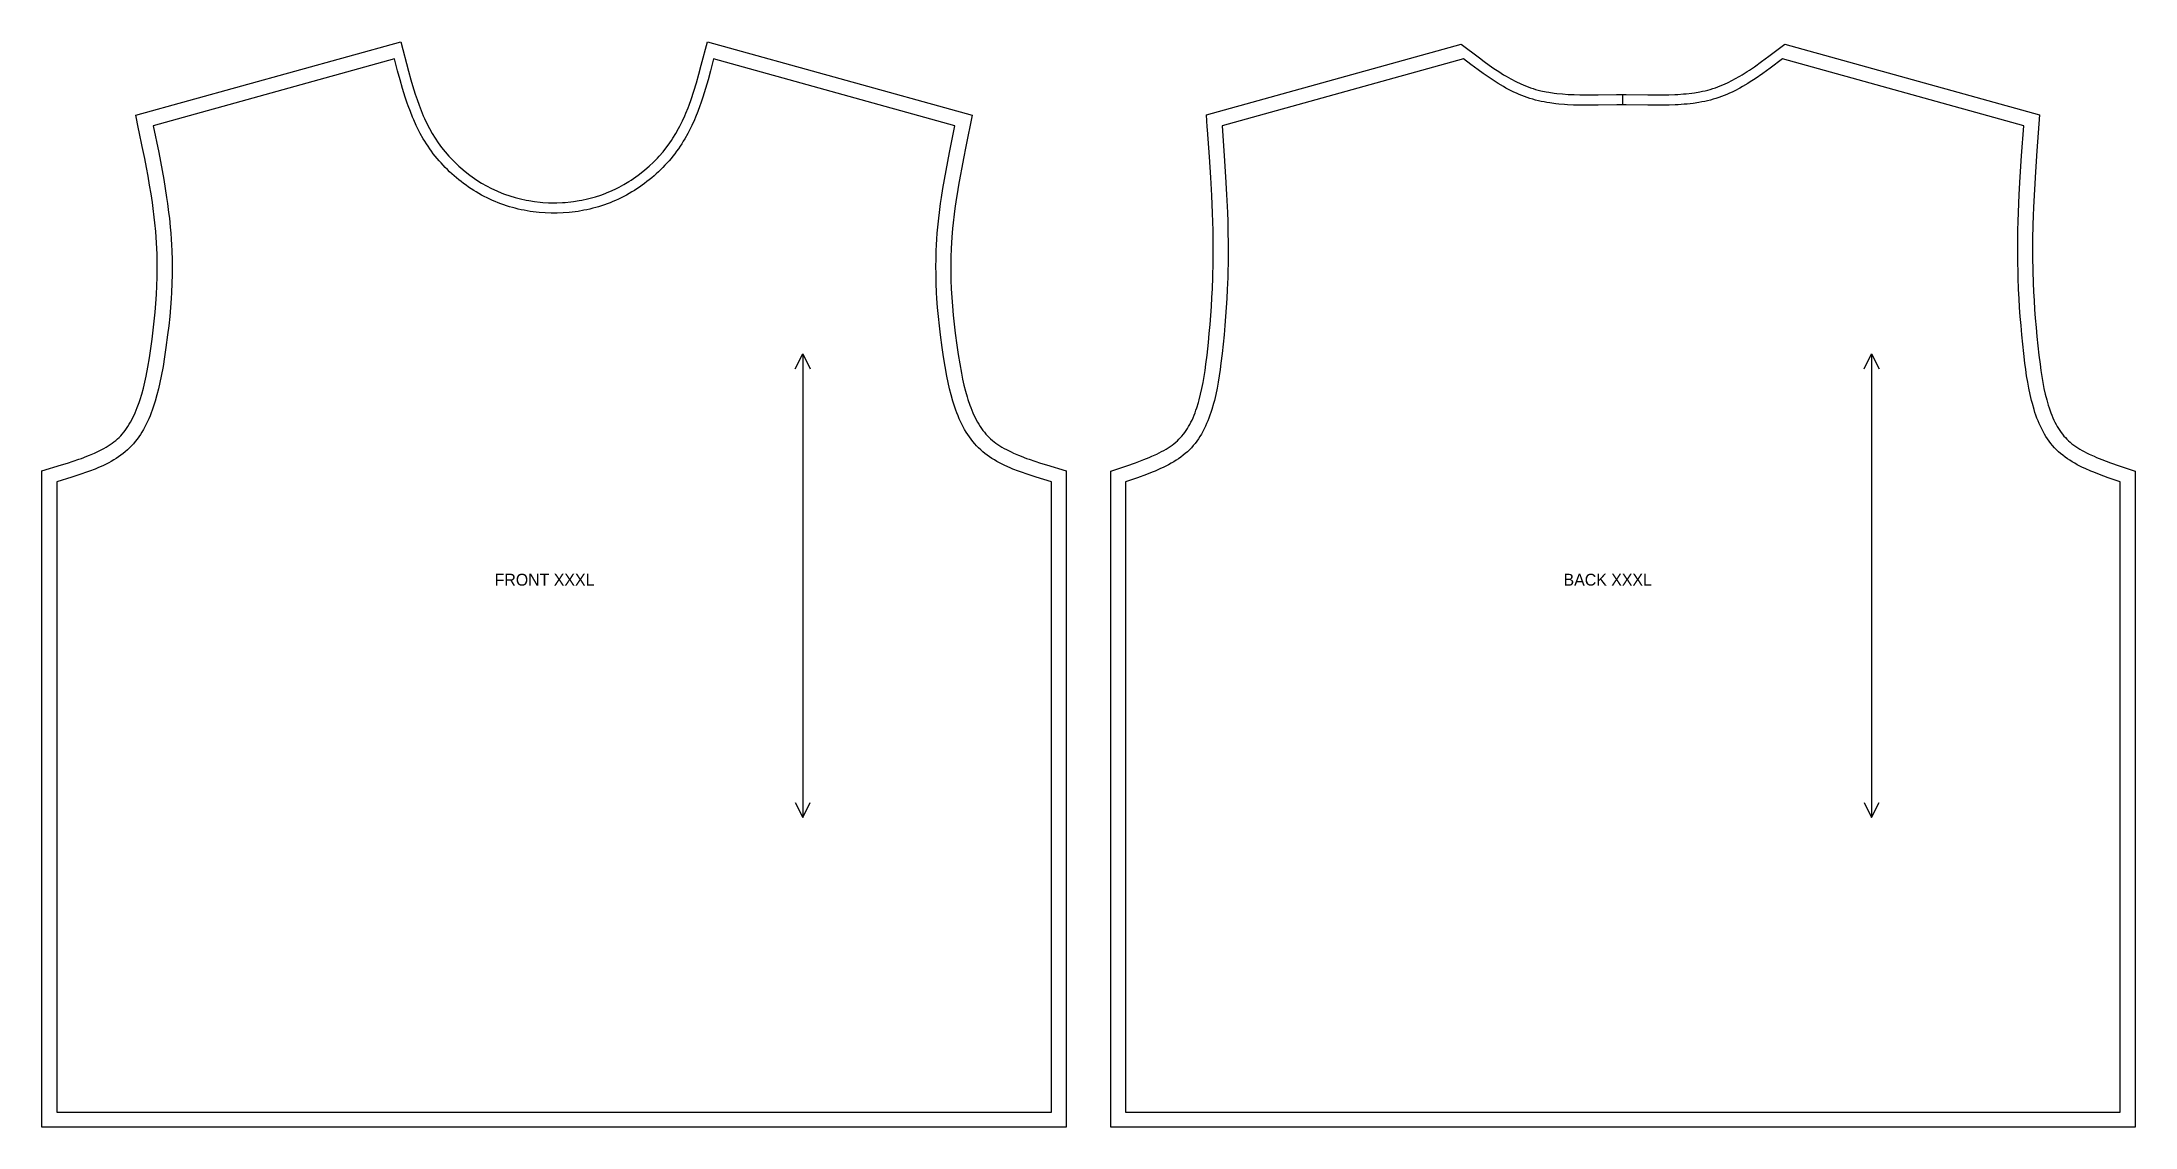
# Model space of a CAD drawing. Extents: x 24 to 1435, y 28 to 2189.
# Drawn here: x 25 to 1435, y 1457 to 2189 of the extents above; entities that cross this region are included whole.
import ezdxf

# ---------------------------------------------------------------- set-up
doc = ezdxf.new("R2010")
doc.units = 0
for name, color, linetype in [('CUT', 7, 'CONTINUOUS'), ('GRAIN', 3, 'CONTINUOUS'), ('NOTCH', 1, 'CONTINUOUS'), ('SEW', 5, 'CONTINUOUS'), ('TEXT', 2, 'CONTINUOUS')]:
    doc.layers.add(name, color=color, linetype=linetype)

msp = doc.modelspace()

# ---------------------------------------------------------------- texts
at = {"layer": 'TEXT'}
for s, p in [('FRONT XXXL', (330, 1822)), ('BACK XXXL', (1050, 1822))]:
    msp.add_text(s, height=8, dxfattribs=at).set_placement(p)

# ---------------------------------------------------------------- linework, layer by layer
at = {"layer": 'CUT'}
for points in [[(90.204, 2129.991), (88.327, 2139.144), (266.711, 2188.542), (271.91, 2168.82), (273.544, 2162.935), (274.674, 2159.061), (276.455, 2153.335), (277.713, 2149.582), (279.038, 2145.887), (280.439, 2142.254), (281.924, 2138.689), (282.701, 2136.933), (284.33, 2133.476), (286.064, 2130.098), (287.914, 2126.8), (289.888, 2123.586), (291.987, 2120.466), (294.225, 2117.419), (296.595, 2114.452), (299.092, 2111.571), (300.386, 2110.165), (303.062, 2107.425), (305.849, 2104.787), (307.282, 2103.508), (310.224, 2101.034), (313.262, 2098.678), (314.815, 2097.545), (317.984, 2095.375), (321.233, 2093.337), (324.555, 2091.437), (327.943, 2089.679), (331.374, 2088.077), (334.867, 2086.618), (336.635, 2085.942), (340.209, 2084.699), (343.83, 2083.601), (347.492, 2082.648), (351.19, 2081.84), (353.05, 2081.491), (356.789, 2080.903), (360.549, 2080.461), (362.435, 2080.295), (366.215, 2080.074), (370, 2080), (371.893, 2080.018), (375.676, 2080.166), (377.565, 2080.295), (381.333, 2080.663), (383.211, 2080.903), (386.95, 2081.491), (388.81, 2081.84), (392.508, 2082.648), (394.344, 2083.106), (397.986, 2084.132), (401.585, 2085.303), (403.365, 2085.942), (406.887, 2087.33), (408.626, 2088.077), (412.057, 2089.679), (413.759, 2090.54), (417.115, 2092.37), (420.401, 2094.34), (422.016, 2095.375), (425.185, 2097.545), (426.738, 2098.678), (429.776, 2101.034), (431.259, 2102.257), (434.151, 2104.787), (436.938, 2107.425), (439.614, 2110.165), (440.908, 2111.571), (443.405, 2114.452), (444.606, 2115.925), (446.911, 2118.933), (449.08, 2122.017), (450.112, 2123.586), (452.086, 2126.8), (453.936, 2130.098), (454.817, 2131.777), (456.497, 2135.195), (458.076, 2138.689), (458.829, 2140.463), (460.271, 2144.062), (460.962, 2145.887), (462.287, 2149.582), (464.151, 2155.231), (465.896, 2160.993), (467.552, 2166.849), (469.152, 2172.783), (473.289, 2188.542), (651.673, 2139.144), (647.334, 2117.922), (645.742, 2109.916), (644.591, 2103.933), (643.488, 2097.97), (642.444, 2092.028), (641.469, 2086.108), (640.862, 2082.174), (640.024, 2076.293), (639.518, 2072.386), (638.844, 2066.547), (638.456, 2062.669), (637.974, 2056.874), (637.721, 2053.028), (637.524, 2049.182), (637.327, 2043.409), (637.262, 2039.555), (637.26, 2033.761), (637.369, 2027.945), (637.587, 2022.101), (637.911, 2016.222), (638.337, 2010.303), (638.862, 2004.336), (639.483, 1998.315), (640.197, 1992.235), (641.288, 1984.026), (642.21, 1977.763), (643.229, 1971.444), (644.367, 1965.191), (645.208, 1961.086), (646.125, 1957.053), (647.126, 1953.106), (648.218, 1949.265), (648.801, 1947.389), (650.043, 1943.737), (650.704, 1941.965), (651.392, 1940.232), (652.108, 1938.539), (652.851, 1936.889), (653.624, 1935.284), (654.425, 1933.724), (655.256, 1932.212), (656.115, 1930.749), (657.005, 1929.335), (657.925, 1927.973), (658.875, 1926.663), (659.856, 1925.405), (660.869, 1924.2), (661.915, 1923.047), (663, 1921.942), (664.089, 1920.916), (665.233, 1919.918), (666.429, 1918.948), (667.678, 1918.004), (668.979, 1917.087), (670.331, 1916.195), (671.734, 1915.327), (673.187, 1914.482), (674.688, 1913.66), (677.828, 1912.082), (679.464, 1911.325), (682.86, 1909.866), (684.615, 1909.164), (688.229, 1907.806), (690.084, 1907.148), (693.88, 1905.868), (697.776, 1904.624), (701.755, 1903.404), (715, 1899.464), (715, 1457), (25, 1457), (25, 1899.464), (38.245, 1903.404), (42.224, 1904.624), (46.12, 1905.868), (49.916, 1907.148), (51.771, 1907.806), (55.385, 1909.164), (57.14, 1909.866), (60.536, 1911.325), (62.172, 1912.082), (65.312, 1913.66), (66.813, 1914.482), (68.266, 1915.327), (69.669, 1916.195), (71.021, 1917.087), (72.322, 1918.004), (73.571, 1918.948), (74.767, 1919.918), (75.911, 1920.916), (77, 1921.942), (78.085, 1923.047), (79.131, 1924.2), (80.144, 1925.405), (81.125, 1926.663), (82.075, 1927.973), (82.995, 1929.335), (83.885, 1930.749), (84.744, 1932.212), (85.575, 1933.724), (86.376, 1935.284), (87.149, 1936.889), (87.892, 1938.539), (88.608, 1940.232), (89.296, 1941.965), (90.591, 1945.546), (91.199, 1947.389), (92.34, 1951.172), (93.386, 1955.068), (94.344, 1959.06), (95.221, 1963.131), (96.407, 1969.349), (97.462, 1975.653), (98.415, 1981.954), (99.277, 1988.146), (100.051, 1994.269), (100.734, 2000.328), (101.324, 2006.33), (101.816, 2012.281), (102.208, 2018.186), (102.497, 2024.053), (102.68, 2029.887), (102.752, 2035.695), (102.738, 2039.555), (102.62, 2045.334), (102.476, 2049.182), (102.279, 2053.028), (102.026, 2056.874), (101.718, 2060.734), (101.156, 2066.547), (100.718, 2070.437), (99.976, 2076.293), (99.427, 2080.211), (98.531, 2086.108), (97.556, 2092.028), (96.512, 2097.97), (95.409, 2103.933), (94.258, 2109.916), (92.666, 2117.922), (90.617, 2127.975)], [(810.026, 2131.275), (809.432, 2139.45), (980.93, 2186.942), (993.304, 2177.655), (996.581, 2175.248), (999.85, 2172.905), (1003.115, 2170.639), (1006.378, 2168.467), (1009.643, 2166.402), (1011.277, 2165.415), (1014.55, 2163.539), (1017.831, 2161.806), (1021.124, 2160.228), (1022.776, 2159.501), (1024.432, 2158.817), (1026.093, 2158.178), (1027.76, 2157.585), (1029.449, 2157.034), (1031.157, 2156.524), (1032.884, 2156.055), (1034.631, 2155.625), (1038.185, 2154.874), (1039.99, 2154.551), (1043.658, 2154.003), (1045.519, 2153.774), (1049.294, 2153.4), (1053.135, 2153.128), (1057.04, 2152.945), (1061.002, 2152.837), (1067.045, 2152.786), (1073.193, 2152.826), (1085.752, 2152.981), (1092.127, 2152.995), (1106.807, 2152.826), (1112.955, 2152.786), (1116.997, 2152.806), (1120.986, 2152.882), (1124.92, 2153.026), (1126.865, 2153.128), (1130.706, 2153.4), (1132.602, 2153.574), (1136.342, 2154.003), (1138.185, 2154.261), (1141.815, 2154.874), (1143.602, 2155.232), (1145.369, 2155.625), (1147.116, 2156.055), (1148.843, 2156.524), (1150.551, 2157.034), (1152.24, 2157.585), (1153.907, 2158.178), (1155.568, 2158.817), (1157.224, 2159.501), (1158.876, 2160.228), (1160.524, 2160.996), (1163.811, 2162.654), (1165.45, 2163.539), (1168.723, 2165.415), (1170.357, 2166.402), (1173.622, 2168.467), (1175.253, 2169.54), (1178.517, 2171.761), (1183.419, 2175.248), (1188.339, 2178.877), (1199.07, 2186.942), (1370.568, 2139.45), (1368.812, 2115.106), (1367.867, 2101.027), (1367.157, 2089.027), (1366.577, 2077.106), (1366.348, 2071.179), (1366.164, 2065.278), (1365.973, 2055.482), (1365.932, 2049.59), (1365.95, 2043.709), (1366.111, 2033.913), (1366.36, 2026.056), (1366.617, 2020.139), (1366.936, 2014.193), (1367.316, 2008.208), (1367.76, 2002.176), (1368.267, 1996.088), (1368.839, 1989.938), (1369.476, 1983.715), (1370.175, 1977.439), (1370.944, 1971.196), (1371.513, 1967.061), (1372.14, 1962.966), (1372.834, 1958.928), (1373.605, 1954.963), (1374.463, 1951.088), (1375.414, 1947.32), (1376.466, 1943.675), (1377.031, 1941.904), (1378.246, 1938.476), (1378.896, 1936.822), (1379.575, 1935.211), (1380.283, 1933.645), (1381.021, 1932.124), (1381.789, 1930.651), (1382.587, 1929.227), (1383.417, 1927.853), (1384.277, 1926.529), (1385.168, 1925.256), (1386.092, 1924.034), (1387.049, 1922.864), (1388.039, 1921.745), (1389.067, 1920.675), (1390.137, 1919.649), (1391.265, 1918.652), (1392.451, 1917.68), (1393.695, 1916.733), (1394.996, 1915.81), (1396.355, 1914.909), (1397.769, 1914.03), (1399.236, 1913.173), (1400.756, 1912.337), (1402.326, 1911.52), (1403.944, 1910.723), (1407.314, 1909.18), (1409.062, 1908.433), (1412.668, 1906.979), (1418.318, 1904.879), (1424.196, 1902.833), (1435, 1899.172), (1435, 1457), (745, 1457), (745, 1899.172), (755.804, 1902.833), (761.682, 1904.879), (767.332, 1906.979), (770.938, 1908.433), (772.686, 1909.18), (776.056, 1910.723), (777.674, 1911.52), (779.244, 1912.337), (780.764, 1913.173), (782.231, 1914.03), (783.645, 1914.909), (785.004, 1915.81), (786.305, 1916.733), (787.549, 1917.68), (788.735, 1918.652), (789.863, 1919.649), (790.933, 1920.675), (791.961, 1921.745), (792.951, 1922.864), (793.908, 1924.034), (794.832, 1925.256), (795.723, 1926.529), (796.583, 1927.853), (797.413, 1929.227), (798.211, 1930.651), (798.979, 1932.124), (799.717, 1933.645), (800.425, 1935.211), (801.104, 1936.822), (801.754, 1938.476), (802.375, 1940.17), (802.969, 1941.904), (804.073, 1945.481), (804.586, 1947.32), (805.537, 1951.088), (806.395, 1954.963), (807.166, 1958.928), (807.86, 1962.966), (808.487, 1967.061), (809.056, 1971.196), (809.825, 1977.439), (810.744, 1985.798), (811.359, 1991.995), (811.909, 1998.124), (812.395, 2004.192), (812.818, 2010.207), (813.178, 2016.179), (813.476, 2022.115), (813.778, 2029.988), (814.005, 2039.792), (814.062, 2045.669), (814.061, 2051.552), (813.93, 2061.358), (813.78, 2067.242), (813.581, 2073.152), (813.053, 2085.044), (812.382, 2097.019), (811.468, 2111.076), (810.174, 2129.25)]]:
    msp.add_lwpolyline(points, close=True, dxfattribs=at)
at = {"layer": 'GRAIN'}
for points in [[(532.5, 1968.2), (537.5, 1978.2), (542.5, 1968.2)], [(537.5, 1978.2), (537.5, 1665.8)], [(1252.5, 1968.2), (1257.5, 1978.2), (1262.5, 1968.2)], [(1257.5, 1978.2), (1257.5, 1665.8)], [(532.5, 1675.8), (537.5, 1665.8), (542.5, 1675.8)], [(1252.5, 1675.8), (1257.5, 1665.8), (1262.5, 1675.8)]]:
    msp.add_lwpolyline(points, dxfattribs=at)
at = {"layer": 'NOTCH'}
msp.add_lwpolyline([(1090, 2146), (1090, 2153)], dxfattribs=at)
at = {"layer": 'SEW'}
for points in [[(100, 2132), (103.676, 2113.85), (104.852, 2107.804), (105.986, 2101.76), (107.067, 2095.721), (108.084, 2089.685), (109.027, 2083.655), (109.61, 2079.638), (110.406, 2073.617), (110.881, 2069.608), (111.5, 2063.6), (111.847, 2059.599), (112.138, 2055.605), (112.371, 2051.618), (112.548, 2047.633), (112.71, 2041.653), (112.751, 2037.663), (112.715, 2031.669), (112.564, 2025.658), (112.303, 2019.625), (112.069, 2015.587), (111.631, 2009.504), (111.092, 2003.383), (110.456, 1997.218), (109.726, 1991.003), (108.614, 1982.628), (107.675, 1976.247), (106.629, 1969.762), (105.448, 1963.276), (104.567, 1958.979), (103.599, 1954.719), (102.532, 1950.514), (101.356, 1946.377), (100.723, 1944.34), (99.361, 1940.336), (98.629, 1938.373), (97.861, 1936.44), (97.056, 1934.537), (96.213, 1932.667), (95.33, 1930.831), (94.406, 1929.032), (93.439, 1927.271), (92.428, 1925.551), (91.371, 1923.873), (90.268, 1922.239), (89.116, 1920.651), (87.915, 1919.111), (86.663, 1917.622), (85.358, 1916.184), (84, 1914.8), (82.628, 1913.508), (81.206, 1912.267), (79.735, 1911.074), (78.219, 1909.928), (76.658, 1908.827), (75.054, 1907.769), (73.41, 1906.751), (71.728, 1905.773), (70.009, 1904.832), (68.255, 1903.926), (66.469, 1903.053), (62.805, 1901.398), (60.932, 1900.613), (57.112, 1899.116), (55.169, 1898.401), (51.228, 1897.027), (45.205, 1895.079), (35, 1892), (35, 1467), (705, 1467), (705, 1892), (694.795, 1895.079), (688.772, 1897.027), (684.831, 1898.401), (682.888, 1899.116), (679.068, 1900.613), (677.195, 1901.398), (673.531, 1903.053), (671.745, 1903.926), (669.991, 1904.832), (668.272, 1905.773), (666.59, 1906.751), (664.946, 1907.769), (663.342, 1908.827), (661.781, 1909.928), (660.265, 1911.074), (658.794, 1912.267), (657.372, 1913.508), (656, 1914.8), (654.642, 1916.184), (653.337, 1917.622), (652.085, 1919.111), (650.884, 1920.651), (649.732, 1922.239), (648.629, 1923.873), (647.572, 1925.551), (646.561, 1927.271), (645.594, 1929.032), (644.67, 1930.831), (643.787, 1932.667), (642.944, 1934.537), (642.139, 1936.44), (641.371, 1938.373), (640.639, 1940.336), (639.277, 1944.34), (638.644, 1946.377), (637.468, 1950.514), (636.401, 1954.719), (635.433, 1958.979), (634.552, 1963.276), (633.371, 1969.762), (632.325, 1976.247), (631.386, 1982.628), (630.274, 1991.003), (629.544, 1997.218), (628.908, 2003.383), (628.369, 2009.504), (627.931, 2015.587), (627.697, 2019.625), (627.436, 2025.658), (627.285, 2031.669), (627.249, 2037.663), (627.29, 2041.653), (627.452, 2047.633), (627.629, 2051.618), (627.862, 2055.605), (628.153, 2059.599), (628.5, 2063.6), (629.119, 2069.608), (629.594, 2073.617), (630.39, 2079.638), (630.973, 2083.655), (631.916, 2089.685), (632.933, 2095.721), (634.014, 2101.76), (635.148, 2107.804), (636.324, 2113.85), (640, 2132), (477.5, 2177), (475.385, 2168.986), (473.749, 2163), (472.033, 2157.057), (470.202, 2151.172), (468.901, 2147.29), (468.222, 2145.364), (466.803, 2141.544), (465.291, 2137.771), (464.498, 2135.904), (462.829, 2132.211), (461.044, 2128.58), (460.104, 2126.788), (458.123, 2123.257), (457.08, 2121.519), (456, 2119.8), (454.888, 2118.109), (453.738, 2116.439), (452.553, 2114.789), (451.332, 2113.162), (450.075, 2111.556), (448.785, 2109.974), (447.462, 2108.416), (446.106, 2106.882), (444.718, 2105.374), (443.299, 2103.892), (441.849, 2102.437), (440.371, 2101.009), (438.863, 2099.61), (437.327, 2098.239), (435.764, 2096.899), (434.174, 2095.589), (432.559, 2094.31), (430.918, 2093.063), (429.253, 2091.849), (427.565, 2090.668), (425.854, 2089.521), (424.121, 2088.41), (422.366, 2087.334), (420.591, 2086.294), (418.796, 2085.291), (416.982, 2084.326), (415.15, 2083.4), (413.311, 2082.518), (411.456, 2081.675), (409.585, 2080.871), (407.699, 2080.105), (405.798, 2079.379), (403.884, 2078.691), (401.957, 2078.043), (400.018, 2077.433), (398.068, 2076.863), (396.107, 2076.332), (394.137, 2075.84), (392.157, 2075.387), (390.169, 2074.973), (386.171, 2074.264), (384.163, 2073.968), (380.132, 2073.494), (376.085, 2073.178), (372.029, 2073.02), (370, 2073), (367.971, 2073.02), (363.915, 2073.178), (359.868, 2073.494), (355.837, 2073.968), (353.829, 2074.264), (349.831, 2074.973), (347.843, 2075.387), (345.863, 2075.84), (343.893, 2076.332), (341.932, 2076.863), (339.982, 2077.433), (338.043, 2078.043), (336.116, 2078.691), (334.202, 2079.379), (332.301, 2080.105), (330.415, 2080.871), (328.544, 2081.675), (326.689, 2082.518), (324.85, 2083.4), (323.018, 2084.326), (321.204, 2085.291), (319.409, 2086.294), (317.634, 2087.334), (315.879, 2088.41), (314.146, 2089.521), (312.435, 2090.668), (310.747, 2091.849), (309.082, 2093.063), (307.441, 2094.31), (305.826, 2095.589), (304.236, 2096.899), (302.673, 2098.239), (301.137, 2099.61), (299.629, 2101.009), (298.151, 2102.437), (296.701, 2103.892), (295.282, 2105.374), (293.894, 2106.882), (292.538, 2108.416), (291.215, 2109.974), (289.925, 2111.556), (288.668, 2113.162), (287.447, 2114.789), (286.262, 2116.439), (285.112, 2118.109), (284, 2119.8), (282.92, 2121.519), (281.877, 2123.257), (279.896, 2126.788), (278.956, 2128.58), (277.171, 2132.211), (275.502, 2135.904), (274.709, 2137.771), (273.197, 2141.544), (271.778, 2145.364), (271.099, 2147.29), (269.798, 2151.172), (267.967, 2157.057), (266.251, 2163), (264.615, 2168.986), (262.5, 2177)], [(820, 2132), (821.445, 2111.76), (822.364, 2097.625), (823.04, 2085.55), (823.574, 2073.527), (823.776, 2067.539), (823.928, 2061.569), (824.061, 2051.604), (824.062, 2045.622), (824.004, 2039.644), (823.886, 2033.664), (823.773, 2029.672), (823.465, 2021.663), (823.162, 2015.627), (822.796, 2009.556), (822.367, 2003.442), (821.873, 1997.278), (821.314, 1991.054), (820.69, 1984.765), (820, 1978.4), (819.244, 1972.028), (818.685, 1967.761), (818.066, 1963.494), (817.378, 1959.244), (816.606, 1955.026), (815.741, 1950.853), (814.77, 1946.742), (814.241, 1944.714), (813.089, 1940.723), (812.463, 1938.763), (811.801, 1936.83), (811.103, 1934.926), (810.366, 1933.051), (809.59, 1931.209), (808.772, 1929.401), (807.911, 1927.628), (807.007, 1925.894), (806.056, 1924.199), (805.059, 1922.545), (804.013, 1920.935), (802.916, 1919.37), (801.768, 1917.852), (800.567, 1916.383), (799.312, 1914.965), (798, 1913.6), (796.637, 1912.293), (795.219, 1911.039), (793.749, 1909.834), (792.229, 1908.676), (790.661, 1907.564), (789.048, 1906.494), (787.392, 1905.465), (785.696, 1904.474), (783.962, 1903.52), (782.192, 1902.599), (780.389, 1901.71), (778.555, 1900.85), (774.804, 1899.21), (772.891, 1898.425), (769.004, 1896.913), (763.055, 1894.758), (755, 1892), (755, 1467), (1425, 1467), (1425, 1892), (1416.945, 1894.758), (1410.996, 1896.913), (1407.109, 1898.425), (1405.196, 1899.21), (1401.445, 1900.85), (1399.611, 1901.71), (1397.808, 1902.599), (1396.038, 1903.52), (1394.304, 1904.474), (1392.608, 1905.465), (1390.952, 1906.494), (1389.339, 1907.564), (1387.771, 1908.676), (1386.251, 1909.834), (1384.781, 1911.039), (1383.363, 1912.293), (1382, 1913.6), (1380.688, 1914.965), (1379.433, 1916.383), (1378.232, 1917.852), (1377.084, 1919.37), (1375.987, 1920.935), (1374.941, 1922.545), (1373.944, 1924.199), (1372.993, 1925.894), (1372.089, 1927.628), (1371.228, 1929.401), (1370.41, 1931.209), (1369.634, 1933.051), (1368.897, 1934.926), (1368.199, 1936.83), (1367.537, 1938.763), (1366.911, 1940.723), (1365.759, 1944.714), (1365.23, 1946.742), (1364.259, 1950.853), (1363.394, 1955.026), (1362.622, 1959.244), (1361.934, 1963.494), (1361.315, 1967.761), (1360.756, 1972.028), (1360, 1978.4), (1359.31, 1984.765), (1358.686, 1991.054), (1358.127, 1997.278), (1357.633, 2003.442), (1357.204, 2009.556), (1356.838, 2015.627), (1356.535, 2021.663), (1356.227, 2029.672), (1356.114, 2033.664), (1355.996, 2039.644), (1355.938, 2045.622), (1355.939, 2051.604), (1356.072, 2061.569), (1356.224, 2067.539), (1356.426, 2073.527), (1356.96, 2085.55), (1357.636, 2097.625), (1358.555, 2111.76), (1360, 2132), (1197.5, 2177), (1189.199, 2170.802), (1184.187, 2167.187), (1179.133, 2163.714), (1175.731, 2161.504), (1174.019, 2160.436), (1170.568, 2158.387), (1168.829, 2157.408), (1165.32, 2155.555), (1163.548, 2154.684), (1161.765, 2153.852), (1159.969, 2153.061), (1158.16, 2152.315), (1156.337, 2151.614), (1154.5, 2150.96), (1152.638, 2150.352), (1150.761, 2149.792), (1148.871, 2149.279), (1146.966, 2148.809), (1145.049, 2148.383), (1143.118, 2147.997), (1141.176, 2147.649), (1137.255, 2147.062), (1133.292, 2146.608), (1131.295, 2146.425), (1127.273, 2146.14), (1125.249, 2146.034), (1121.178, 2145.885), (1117.078, 2145.807), (1112.954, 2145.786), (1106.729, 2145.826), (1092.096, 2145.995), (1085.808, 2145.982), (1073.271, 2145.826), (1067.046, 2145.786), (1060.869, 2145.838), (1056.783, 2145.95), (1052.727, 2146.14), (1050.712, 2146.27), (1046.708, 2146.608), (1044.721, 2146.82), (1040.779, 2147.338), (1038.824, 2147.649), (1036.882, 2147.997), (1034.951, 2148.383), (1033.034, 2148.809), (1031.129, 2149.279), (1029.239, 2149.792), (1027.362, 2150.352), (1025.5, 2150.96), (1023.663, 2151.614), (1021.84, 2152.315), (1020.031, 2153.061), (1018.235, 2153.852), (1016.452, 2154.684), (1014.68, 2155.555), (1011.171, 2157.408), (1009.432, 2158.387), (1005.981, 2160.436), (1002.565, 2162.597), (999.177, 2164.852), (995.813, 2167.187), (992.468, 2169.585), (987.476, 2173.266), (982.5, 2177)]]:
    msp.add_lwpolyline(points, close=True, dxfattribs=at)

msp.set_redraw_order([(e.dxf.handle, doc.entitydb.next_handle()) for e in msp.query("TEXT MTEXT ATTDEF DIMENSION ARC_DIMENSION")])  # texts and dimensions are drawn at this point

doc.saveas('drawing.dxf')
